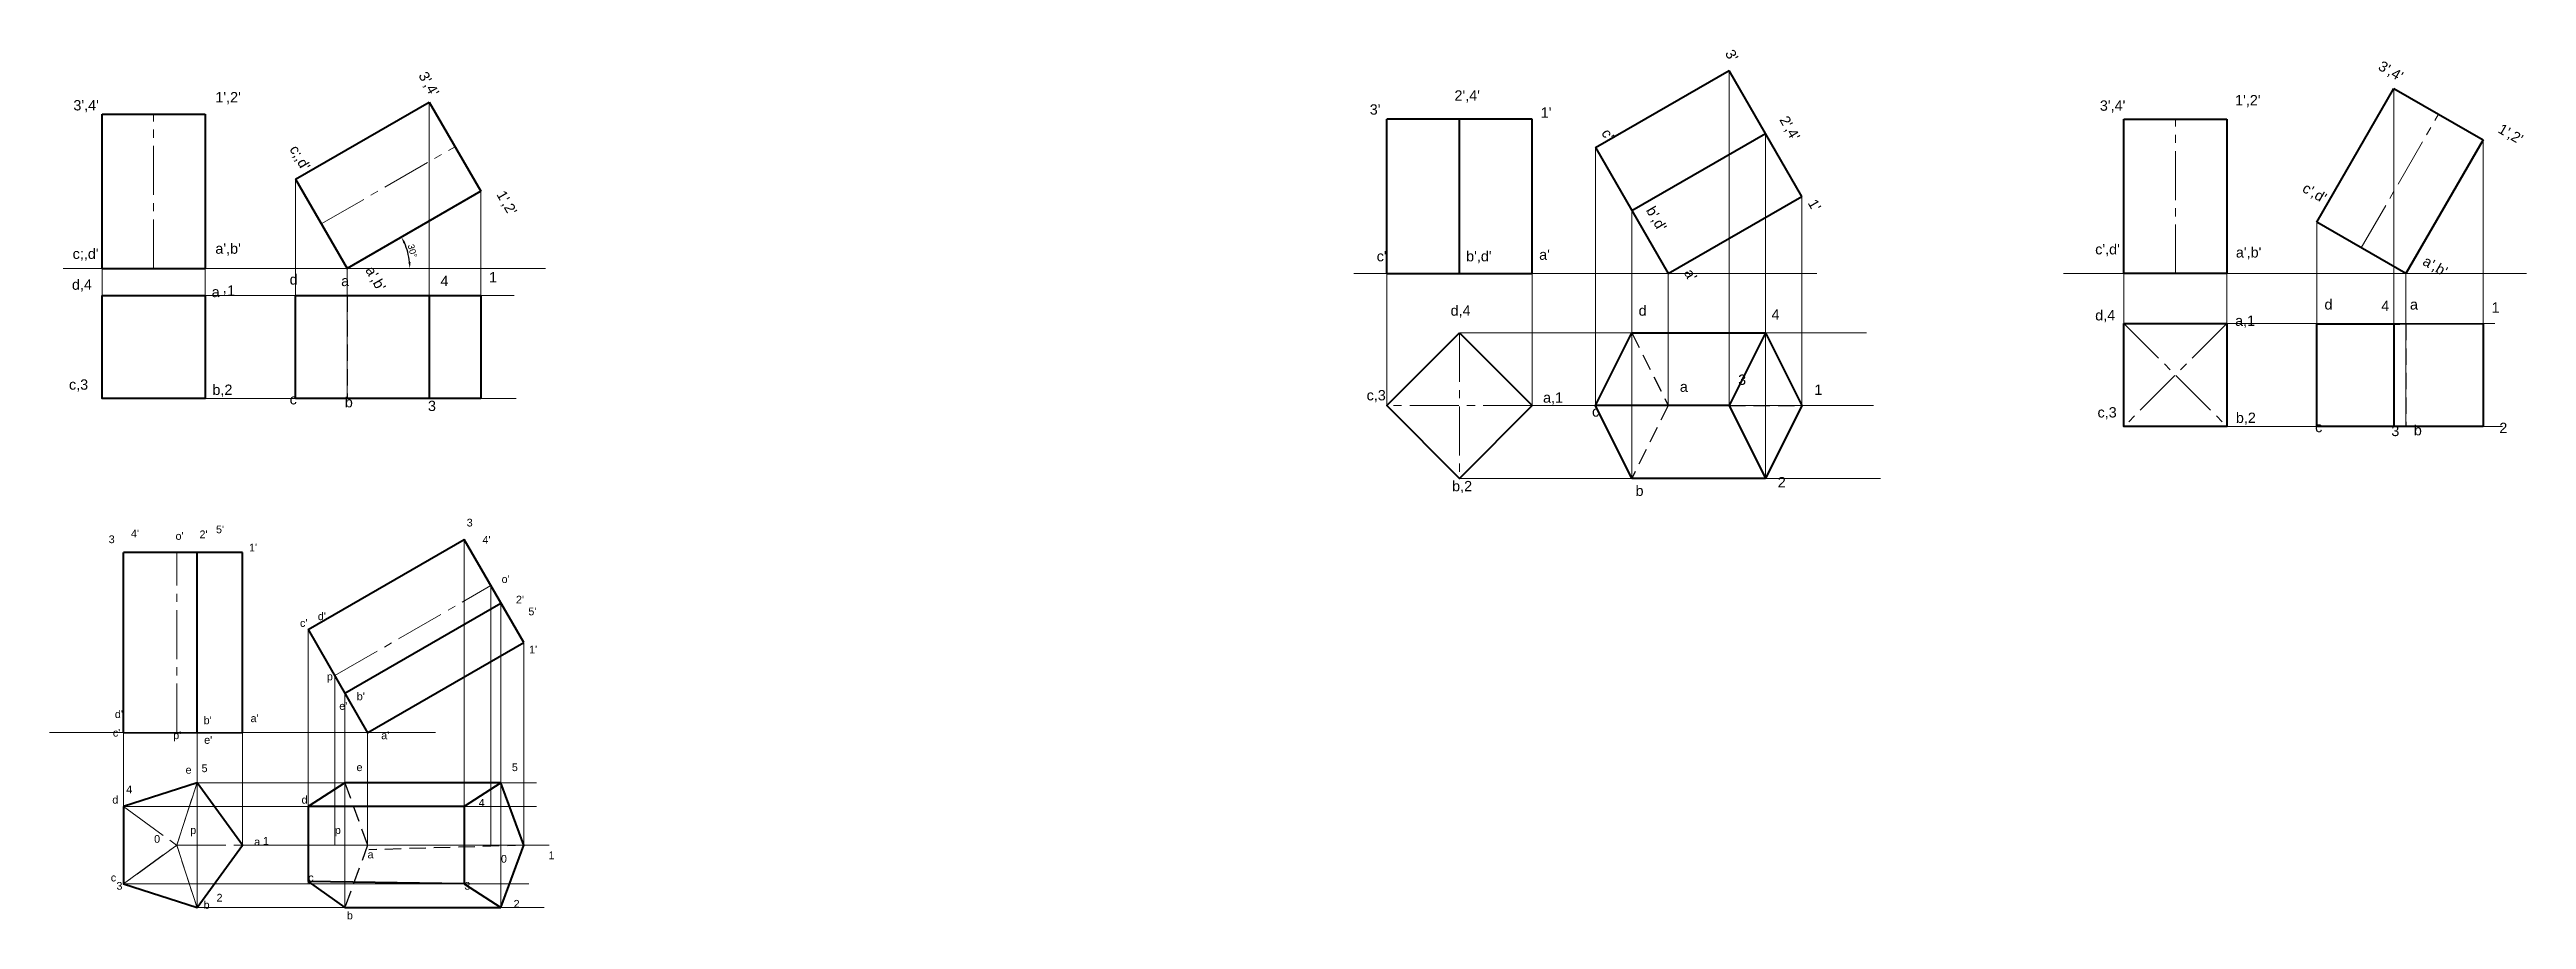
# Model space of a CAD drawing. Header units: millimetres. Extents: x 0 to 7799, y -473 to 358.
# Drawn here: x 61 to 1023, y -423 to -85 of the extents above; entities that cross this region are included whole.
import ezdxf

# ---------------------------------------------------------------- set-up
doc = ezdxf.new("R2010")
doc.units = ezdxf.units.MM
doc.linetypes.add('CENTER2', pattern=[28.575, 19.05, -3.175, 3.175, -3.175])
doc.linetypes.add('DASHED2', pattern=[9.525, 6.35, -3.175])
for name, color, linetype, lineweight in [('Centre', 1, 'CENTER2', 20), ('Dimension n Hatch', 6, 'Continuous', 20), ('Hidden', 3, 'DASHED2', 30), ('Object', 2, 'Continuous', 40), ('Projection', 5, 'Continuous', 5)]:
    doc.layers.add(name, color=color, linetype=linetype, lineweight=lineweight)
doc.styles.get("Standard").update_dxf_attribs({"font": 'arial.ttf'})
doc.dimstyles.new('ISO-25', dxfattribs={"dimtxt": 2.5, "dimasz": 2.5, "dimexe": 1.25, "dimexo": 0.625, "dimtad": 1, "dimtxsty": 'Standard', "dimcen": 2.5, "dimadec": 0, "dimazin": 0, "dimtfac": 1, "dimtmove": 0, "dimatfit": 3, "dimfxl": 1, "dimarcsym": 0})

msp = doc.modelspace()

# ---------------------------------------------------------------- texts
at = {"layer": 'Dimension n Hatch'}
for s, rotation, p in [("3'", 300, (711.576, -86.229)), ("3',4'", 300, (203.781, -94.837)), ("3',4'", 330, (965.243, -92.35)), ("2',4'", 300, (732.744, -112.027)), ("1',2'", 330, (1011.818, -116.8)), ("c;,d'", 300, (153.665, -123.442)), ("c'", 300, (663.534, -117.106)), ("1',2'", 300, (234.092, -141.052)), ("1'", 300, (743.758, -144.385)), ("c',d'", 330, (935.755, -139.8)), ("b',d'", 300, (680.903, -147.19)), ("a',b'", 300, (183.129, -170.476)), ("a'", 300, (695.623, -171.478)), ("a',b'", 330, (982.501, -168.183))]:
    msp.add_text(s, height=4, rotation=rotation, dxfattribs=at).set_placement(p)
for s, height, p in [("3',4'", 4, (69.811, -108.425)), ("1',2'", 4, (124.99, -105.283)), ("2',4'", 4, (606.578, -104.617)), ("3',4'", 4, (857.425, -108.551)), ("1',2'", 4, (909.985, -106.439)), ("3'", 4, (573.652, -110.05)), ("1'", 4, (640.108, -111.257)), ("c;,d'", 4, (69.525, -166.13)), ("a',b'", 4, (124.99, -164.13)), ("c'", 4, (576.371, -167.094)), ("b',d'", 4, (611.109, -167.094)), ("a'", 4, (639.503, -166.49)), ("c',d'", 4, (855.612, -164.388)), ("a',b'", 4, (910.287, -165.595)), ('d', 4, (153.866, -176.128)), ('4', 4, (212.476, -176.7)), ('1', 4, (231.346, -175.271)), ('d,4', 4, (69.239, -178.128)), ('a', 4, (123.561, -180.985)), (',', 4, (127.849, -179.271)), ('1', 4, (129.565, -180.413)), ('a', 4, (173.879, -176.7)), ('d', 4, (944.722, -185.817)), ('4', 4, (966.774, -186.421)), ('a', 4, (977.95, -185.817)), ('d,4', 4, (605.068, -188.221)), ('d', 4, (678.168, -188.221)), ('4', 4, (729.822, -189.73)), ('d,4', 4, (855.612, -190.043)), ('a,1', 4, (909.985, -192.156)), ('1', 4, (1009.667, -187.025)), ('3', 4, (716.833, -215.083)), ('c,3', 4, (68.096, -216.978)), ('b,2', 4, (123.847, -218.978)), ('c', 4, (153.866, -222.692)), ('b', 4, (175.309, -223.834)), ('3', 4, (207.616, -225.263)), ('c,3', 4, (572.444, -221.12)), ('a,1', 4, (641.014, -222.025)), ('a', 4, (694.178, -217.8)), ('1', 4, (746.436, -219.007)), ('c', 4, (660.044, -227.458)), ('c,3', 4, (856.518, -227.77)), ('b,2', 4, (910.287, -229.883)), ('c', 4, (941.098, -233.505)), ('3', 4, (970.7, -235.014)), ('b', 4, (979.46, -234.712)), ('2', 4, (1012.688, -233.807)), ('b,2', 4, (605.672, -256.433)), ('b', 4, (676.96, -258.244)), ('2', 4, (732.239, -254.924)), ('3', 3, (222.668, -270.128)), ('3', 3, (83.527, -276.608)), ("4'", 3, (92.19, -274.364)), ("o'", 3, (109.515, -275.326)), ("2'", 3, (118.819, -274.685)), ("5'", 3, (125.235, -272.761)), ("1'", 3, (138.069, -279.814)), ("4'", 3, (228.792, -276.809)), ("o'", 3, (236.242, -292.124)), ("2'", 3, (241.817, -300.064)), ("c'", 3, (157.883, -309.153)), ("d'", 3, (164.814, -306.528)), ("5'", 3, (246.633, -304.655)), ("1'", 3, (246.916, -319.444)), ("p'", 3, (168.321, -329.927)), ("b'", 3, (179.945, -337.658)), ("d'", 3, (85.937, -344.579)), ("b'", 3, (120.429, -346.983)), ("a'", 3, (138.678, -346.182)), ("e'", 3, (173.145, -341.392)), ("c'", 3, (85.135, -351.792)), ("p'", 3, (108.598, -352.794)), ("e'", 3, (120.63, -354.597)), ("a'", 3, (189.458, -352.813)), ('e', 3, (113.411, -366.218)), ('5', 3, (119.627, -365.617)), ('e', 3, (179.844, -365.214)), ('5', 3, (240.22, -365.214)), ('d', 3, (84.935, -377.84)), ('4', 3, (90.349, -373.832)), ('d', 3, (158.493, -377.84)), ('4', 3, (227.331, -379.011)), ('0', 3, (101.178, -393.068)), ('p', 3, (115.215, -389.661)), ('a', 3, (140.064, -394.148)), ('1', 3, (143.443, -393.836)), ('p', 3, (171.414, -389.661)), ('a', 3, (184.154, -399.105)), ('0', 3, (235.978, -400.8)), ('1', 3, (254.466, -399.444)), ('c', 3, (84.333, -408.095)), ('3', 3, (86.539, -411.301)), ('2', 3, (125.443, -415.91)), ('c', 3, (161.091, -408.095)), ('c', 3, (161.091, -408.095)), ('3', 3, (221.758, -411.301)), ('b', 3, (120.429, -418.715)), ('b', 3, (176.113, -422.829)), ('2', 3, (240.898, -418.281))]:
    msp.add_text(s, height=height, dxfattribs=at).set_placement(p)

# ---------------------------------------------------------------- blocks, each defined once
blk = doc.blocks.new('*D1')
at = {"layer": 'Defpoints', "color": 0, "transparency": 16777216}
for p in [(228.13, -139.84), (65.81, -169.84), (176.17, -169.84), (200.2, -165.61), (253.36, -169.84)]:
    blk.add_point(p, dxfattribs=at)
at = {"layer": 'Dimension n Hatch', "color": 0, "lineweight": -2, "transparency": 16777216}
blk.add_arc((176.17, -169.84), 24.41, 5.87114, 24.12886, dxfattribs=at)
at = {"layer": 'Dimension n Hatch', "color": 0, "transparency": 16777216}
for points in [[(198.07, -160.06), (198.81, -159.68), (197.3, -157.64)], [(200.86, -167.33), (200.03, -167.37), (200.57, -169.84)]]:
    blk.add_solid(points, dxfattribs=at)
at = {"layer": 'Dimension n Hatch', "color": 0, "transparency": 16777216, "insert": (201.58, -163.03), "char_height": 2.5, "attachment_point": 5, "rotation": 285}
blk.add_mtext('30°', dxfattribs=at)

# ---------------------------------------------------------------- dimensions: what is measured, and where the dimension line sits
at = {"layer": 'Dimension n Hatch'}
dim = msp.add_angular_dim_2l(base=(200.204, -165.605), line1=((65.809, -169.844), (253.36, -169.844)), line2=((228.128, -139.844), (176.167, -169.844)), dimstyle='ISO-25', dxfattribs=at)
dim.commit()
dim.dimension.update_dxf_attribs({"geometry": '*D1', "text_midpoint": (201.58, -163.034)})

# ---------------------------------------------------------------- linework, layer by layer
at = {"layer": 'Centre'}
for p, q in [((100.961, -169.844), (100.961, -109.844)), ((886.789, -171.853), (886.789, -111.853)), ((959.022, -161.853), (989.022, -109.892)), ((166.167, -152.523), (218.128, -122.523)), ((906.789, -191.25), (866.789, -231.25)), ((866.789, -191.25), (906.789, -231.25)), ((608.556, -194.873), (608.556, -251.442)), ((636.84, -223.158), (580.272, -223.158)), ((109.971, -350.247), (109.971, -280.247)), ((171.414, -328.106), (232.035, -293.106)), ((109.971, -394.011), (117.857, -369.74)), ((117.857, -369.74), (109.971, -394.011)), ((117.857, -369.74), (117.857, -369.74)), ((89.325, -379.011), (109.971, -394.011)), ((109.971, -394.011), (89.325, -409.011)), ((89.325, -409.011), (109.971, -394.011)), ((109.971, -394.011), (117.857, -418.281)), ((117.857, -418.281), (109.971, -394.011)), ((109.971, -394.011), (135.49, -394.011))]:
    msp.add_line(p, q, dxfattribs=at)
at = {"layer": 'Dimension n Hatch'}
for p, q in [((65.809, -169.844), (253.36, -169.844)), ((567.432, -171.853), (747.432, -171.853)), ((843.227, -171.853), (1023.227, -171.853)), ((60.538, -350.247), (210.538, -350.247))]:
    msp.add_line(p, q, dxfattribs=at)
at = {"layer": 'Hidden'}
for p, q in [((176.167, -180.413), (176.167, -220.413)), ((976.343, -191.39), (976.343, -231.25)), ((675.505, -194.873), (689.647, -223.158)), ((689.647, -223.158), (675.505, -251.442)), ((713.324, -223.158), (741.608, -223.158)), ((175.33, -369.74), (184.154, -394.011)), ((184.154, -394.011), (175.33, -418.281)), ((244.819, -394.011), (184.646, -395.827))]:
    msp.add_line(p, q, dxfattribs=at)
at = {"layer": 'Object'}
for p, q in [((661.363, -122.863), (713.324, -92.863)), ((741.608, -141.853), (713.324, -92.863)), ((156.167, -135.203), (208.128, -105.203)), ((208.128, -105.203), (228.128, -139.844)), ((941.702, -151.853), (971.702, -99.892)), ((971.702, -99.892), (1006.343, -119.892)), ((80.961, -169.844), (80.961, -109.844)), ((80.961, -109.844), (120.961, -109.844)), ((120.961, -109.844), (120.961, -169.844)), ((580.272, -171.853), (580.272, -111.853)), ((636.84, -111.853), (580.272, -111.853)), ((608.556, -171.853), (608.556, -111.853)), ((636.84, -171.853), (636.84, -111.853)), ((866.789, -171.853), (866.789, -111.853)), ((866.789, -111.853), (906.789, -111.853)), ((906.789, -111.853), (906.789, -171.853)), ((661.363, -122.863), (689.647, -171.853)), ((675.505, -147.358), (727.466, -117.358)), ((1006.343, -119.892), (976.343, -171.853)), ((156.167, -135.203), (176.167, -169.844)), ((228.128, -139.844), (176.167, -169.844)), ((689.647, -171.853), (741.608, -141.853)), ((976.343, -171.853), (941.702, -151.853)), ((80.961, -169.844), (120.961, -169.844)), ((580.272, -171.853), (636.84, -171.853)), ((906.789, -171.853), (866.789, -171.853)), ((156.167, -220.413), (156.167, -180.413)), ((156.167, -180.413), (228.128, -180.413)), ((208.128, -180.413), (208.128, -220.413)), ((228.128, -180.413), (228.128, -220.413)), ((941.702, -191.552), (1006.343, -191.25)), ((941.702, -231.25), (941.702, -191.552)), ((971.702, -191.412), (971.702, -231.25)), ((1006.343, -191.25), (1006.343, -231.25)), ((661.363, -223.158), (675.505, -194.873)), ((675.505, -194.873), (727.466, -194.873)), ((727.466, -194.873), (713.324, -223.158)), ((727.466, -194.873), (741.608, -223.158)), ((228.128, -220.413), (156.167, -220.413)), ((675.505, -251.442), (661.363, -223.158)), ((713.324, -223.158), (661.363, -223.158)), ((713.324, -223.158), (727.466, -251.442)), ((741.608, -223.158), (727.466, -251.442)), ((1006.343, -231.25), (941.702, -231.25)), ((727.466, -251.442), (675.505, -251.442)), ((161.091, -310.226), (221.713, -275.226)), ((244.819, -315.247), (221.713, -275.226)), ((89.325, -350.247), (89.325, -280.247)), ((135.538, -280.247), (89.325, -280.247)), ((117.857, -350.247), (117.857, -280.247)), ((135.538, -350.247), (135.538, -280.247)), ((175.357, -334.935), (235.978, -299.935)), ((161.091, -310.226), (184.154, -350.272)), ((184.197, -350.247), (244.819, -315.247)), ((89.325, -350.247), (135.538, -350.297)), ((175.33, -369.74), (161.091, -379.011)), ((235.978, -369.74), (175.33, -369.74)), ((235.978, -369.74), (221.713, -379.011)), ((244.819, -394.011), (235.978, -369.74)), ((161.091, -379.011), (161.091, -408.095)), ((221.713, -379.011), (161.091, -379.011)), ((221.713, -379.011), (221.713, -409.011)), ((235.978, -418.281), (244.819, -394.011)), ((161.091, -408.095), (175.33, -418.281)), ((221.713, -409.011), (161.091, -408.095)), ((221.713, -409.011), (235.978, -418.281)), ((175.33, -418.281), (235.978, -418.281))]:
    msp.add_line(p, q, dxfattribs=at)
for points in [[(80.961, -180.413), (120.961, -180.413), (120.961, -220.413), (80.961, -220.413)], [(866.789, -191.25), (906.789, -191.25), (906.789, -231.25), (866.789, -231.25)], [(608.556, -194.873), (636.84, -223.158), (608.556, -251.442), (580.272, -223.158)], [(89.325, -379.011), (89.325, -409.011), (117.857, -418.281), (135.49, -394.011), (117.857, -369.74)]]:
    msp.add_lwpolyline(points, close=True, dxfattribs=at)
at = {"layer": 'Projection'}
for p, q in [((713.324, -92.863), (713.324, -223.158)), ((208.128, -105.203), (208.128, -220.413)), ((971.702, -99.892), (971.702, -231.25)), ((661.363, -122.863), (661.363, -223.158)), ((727.466, -117.358), (727.466, -251.442)), ((1006.343, -119.892), (1006.343, -231.25)), ((156.167, -135.203), (156.167, -220.413)), ((228.128, -139.844), (228.128, -220.413)), ((741.608, -141.853), (741.608, -223.158)), ((675.505, -147.358), (675.505, -251.442)), ((941.702, -151.853), (941.702, -231.25)), ((80.961, -180.413), (80.961, -169.844)), ((120.961, -180.413), (120.961, -169.844)), ((176.167, -169.844), (176.167, -220.413)), ((580.272, -223.158), (580.272, -171.853)), ((636.84, -223.158), (636.84, -171.853)), ((689.647, -171.853), (689.647, -223.158)), ((866.789, -191.25), (866.789, -171.853)), ((906.789, -191.25), (906.789, -171.853)), ((976.343, -171.853), (976.343, -231.25)), ((120.961, -180.413), (241.066, -180.413)), ((906.789, -191.25), (1010.876, -191.25)), ((608.556, -194.873), (766.675, -194.873)), ((120.961, -220.413), (241.924, -220.413)), ((636.84, -223.158), (769.393, -223.158)), ((906.789, -231.25), (1013.896, -231.25)), ((608.556, -251.442), (772.112, -251.442)), ((221.713, -275.226), (221.713, -409.011)), ((232.035, -293.106), (232.035, -394.011)), ((235.978, -299.935), (235.978, -369.74)), ((161.091, -310.226), (161.091, -409.011)), ((244.819, -315.247), (244.819, -394.011)), ((171.414, -328.106), (171.414, -394.011)), ((175.33, -334.95), (175.33, -418.281)), ((89.325, -379.011), (89.325, -350.247)), ((117.857, -418.281), (117.857, -350.247)), ((135.49, -394.011), (135.538, -350.247)), ((184.154, -350.272), (184.154, -394.011)), ((117.857, -369.74), (249.86, -369.74)), ((235.978, -369.74), (235.978, -418.281)), ((89.325, -379.011), (249.86, -379.011)), ((135.49, -394.011), (254.785, -394.011)), ((89.325, -409.011), (246.805, -409.011)), ((117.857, -418.281), (252.79, -418.281))]:
    msp.add_line(p, q, dxfattribs=at)

msp.set_redraw_order([(e.dxf.handle, doc.entitydb.next_handle()) for e in msp.query("TEXT MTEXT ATTDEF DIMENSION ARC_DIMENSION")])  # texts and dimensions are drawn at this point

doc.saveas('drawing.dxf')
